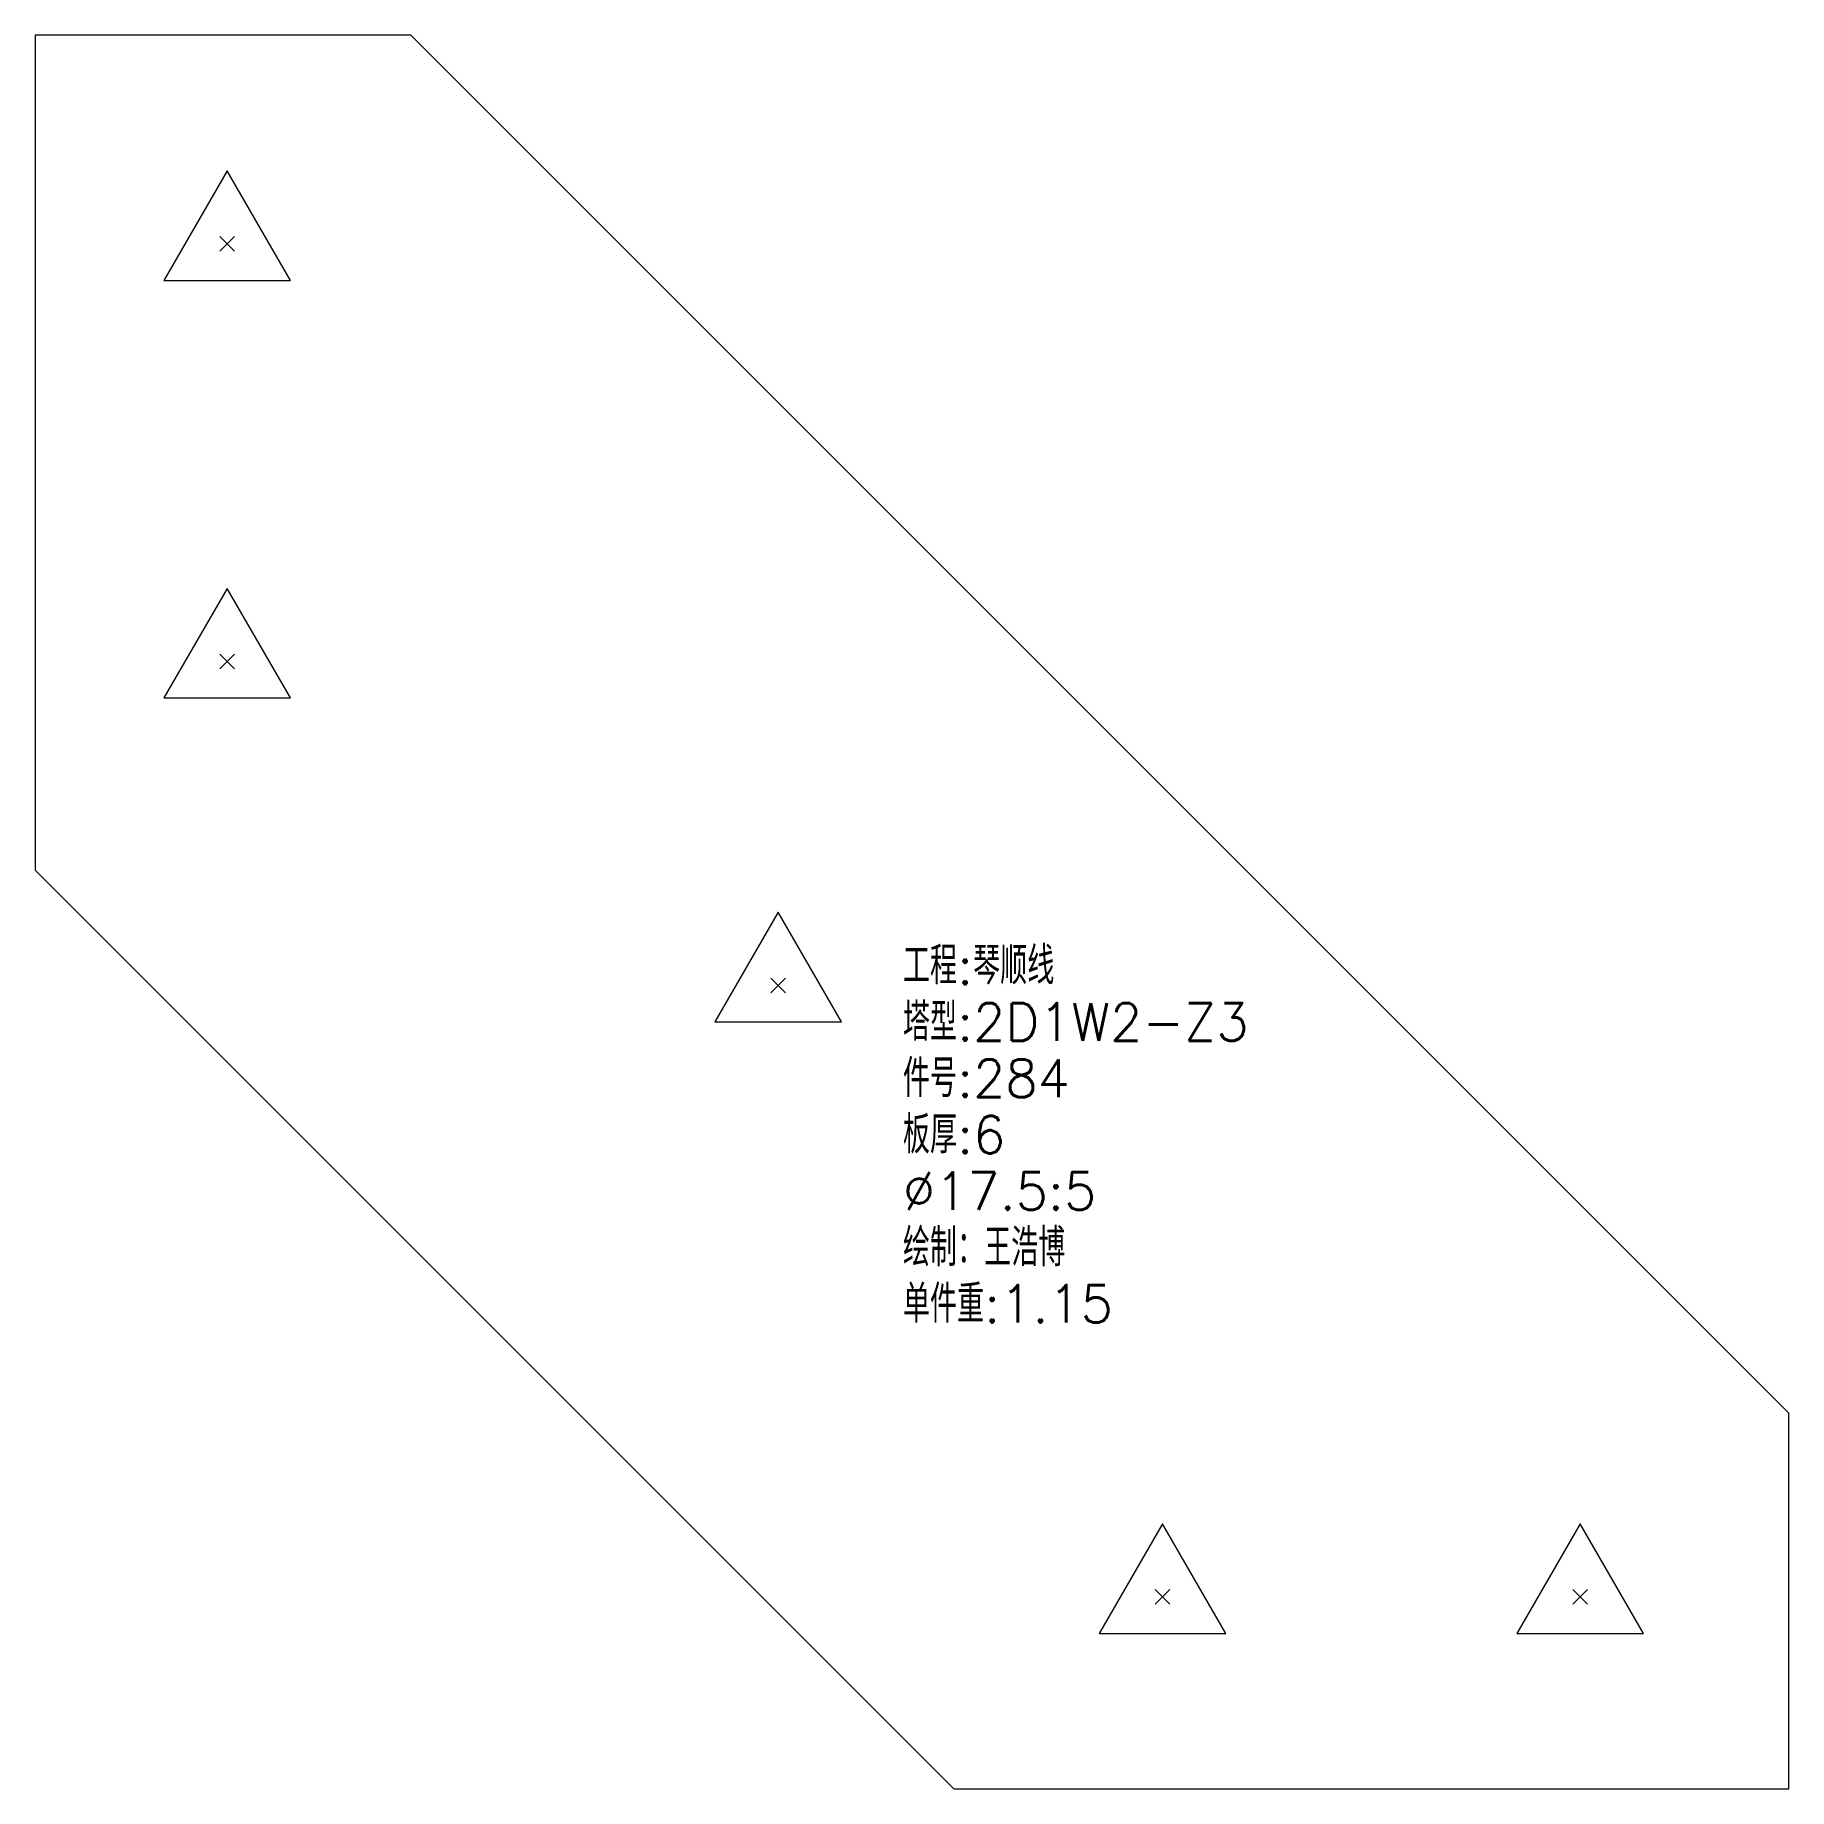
# Model space of a CAD drawing. Extents: x -580 to 8755, y 0 to 14723.
# Drawn here: x 7087.9 to 7297.9, y 10192.9 to 10402.9 of the extents above; entities that cross this region are included whole.
import ezdxf
from ezdxf.enums import TextEntityAlignment as Align

# ---------------------------------------------------------------- set-up
doc = ezdxf.new("R2010")
doc.units = 0
doc.header["$MEASUREMENT"] = 0
doc.layers.add('1', color=7, linetype='CONTINUOUS', lineweight=25)
doc.styles.get("Standard").update_dxf_attribs({"font": 'simplex.shx', "width": 0.7, "height": 3, "bigfont": 'gbhzfs.shx'})

msp = doc.modelspace()

# ---------------------------------------------------------------- texts
at = {"layer": '1', "color": 7, "linetype": 'Continuous', "lineweight": 18}
for s, p in [('工程:琴顺线', (7191.7905, 10287.88101)), ('塔型:2D1W2-Z3', (7191.7905, 10281.13101)), ('件号:284', (7191.7905, 10274.38101)), ('板厚:6', (7191.7905, 10267.63101)), ('%%c17.5:5', (7191.7905, 10260.88101)), ('绘制：王浩博', (7191.7905, 10254.13101)), ('单件重:1.15', (7191.7905, 10247.38101))]:
    msp.add_text(s, height=4.5, dxfattribs=at).set_placement(p, align=Align.BOTTOM_LEFT)

# ---------------------------------------------------------------- linework, layer by layer
at = {"layer": '1', "color": 7, "linetype": 'Continuous', "lineweight": 18}
for p, q in [((7132.87667, 10402.8968), (7087.87667, 10402.8968)), ((7087.87667, 10402.8968), (7087.87667, 10302.8968)), ((7297.87667, 10237.8968), (7132.87667, 10402.8968)), ((7087.87667, 10302.8968), (7197.87667, 10192.8968)), ((7297.87667, 10192.8968), (7297.87667, 10237.8968)), ((7197.87667, 10192.8968), (7297.87667, 10192.8968))]:
    msp.add_line(p, q, dxfattribs=at)
at = {"layer": '1', "color": 7, "linetype": 'Continuous', "lineweight": 13}
for p, q in [((7110.87667, 10386.6468), (7103.29917, 10373.5218)), ((7118.45417, 10373.5218), (7110.87667, 10386.6468)), ((7110.00167, 10377.0218), (7111.75167, 10378.7718)), ((7111.75167, 10377.0218), (7110.00167, 10378.7718)), ((7103.29917, 10373.5218), (7118.45417, 10373.5218)), ((7110.87667, 10336.6468), (7103.29917, 10323.5218)), ((7118.45417, 10323.5218), (7110.87667, 10336.6468)), ((7110.00167, 10327.0218), (7111.75167, 10328.7718)), ((7111.75167, 10327.0218), (7110.00167, 10328.7718)), ((7103.29917, 10323.5218), (7118.45417, 10323.5218)), ((7176.85561, 10297.85774), (7169.27811, 10284.73274)), ((7184.43311, 10284.73274), (7176.85561, 10297.85774)), ((7175.98061, 10288.23274), (7177.73061, 10289.98274)), ((7177.73061, 10288.23274), (7175.98061, 10289.98274)), ((7169.27811, 10284.73274), (7184.43311, 10284.73274)), ((7222.87667, 10224.6468), (7215.29917, 10211.5218)), ((7230.45417, 10211.5218), (7222.87667, 10224.6468)), ((7272.87667, 10224.6468), (7265.29917, 10211.5218)), ((7280.45417, 10211.5218), (7272.87667, 10224.6468)), ((7222.00167, 10215.0218), (7223.75167, 10216.7718)), ((7223.75167, 10215.0218), (7222.00167, 10216.7718)), ((7272.00167, 10215.0218), (7273.75167, 10216.7718)), ((7273.75167, 10215.0218), (7272.00167, 10216.7718)), ((7215.29917, 10211.5218), (7230.45417, 10211.5218)), ((7265.29917, 10211.5218), (7280.45417, 10211.5218))]:
    msp.add_line(p, q, dxfattribs=at)

msp.set_redraw_order([(e.dxf.handle, doc.entitydb.next_handle()) for e in msp.query("TEXT MTEXT ATTDEF DIMENSION ARC_DIMENSION")])  # texts and dimensions are drawn at this point

doc.saveas('drawing.dxf')
